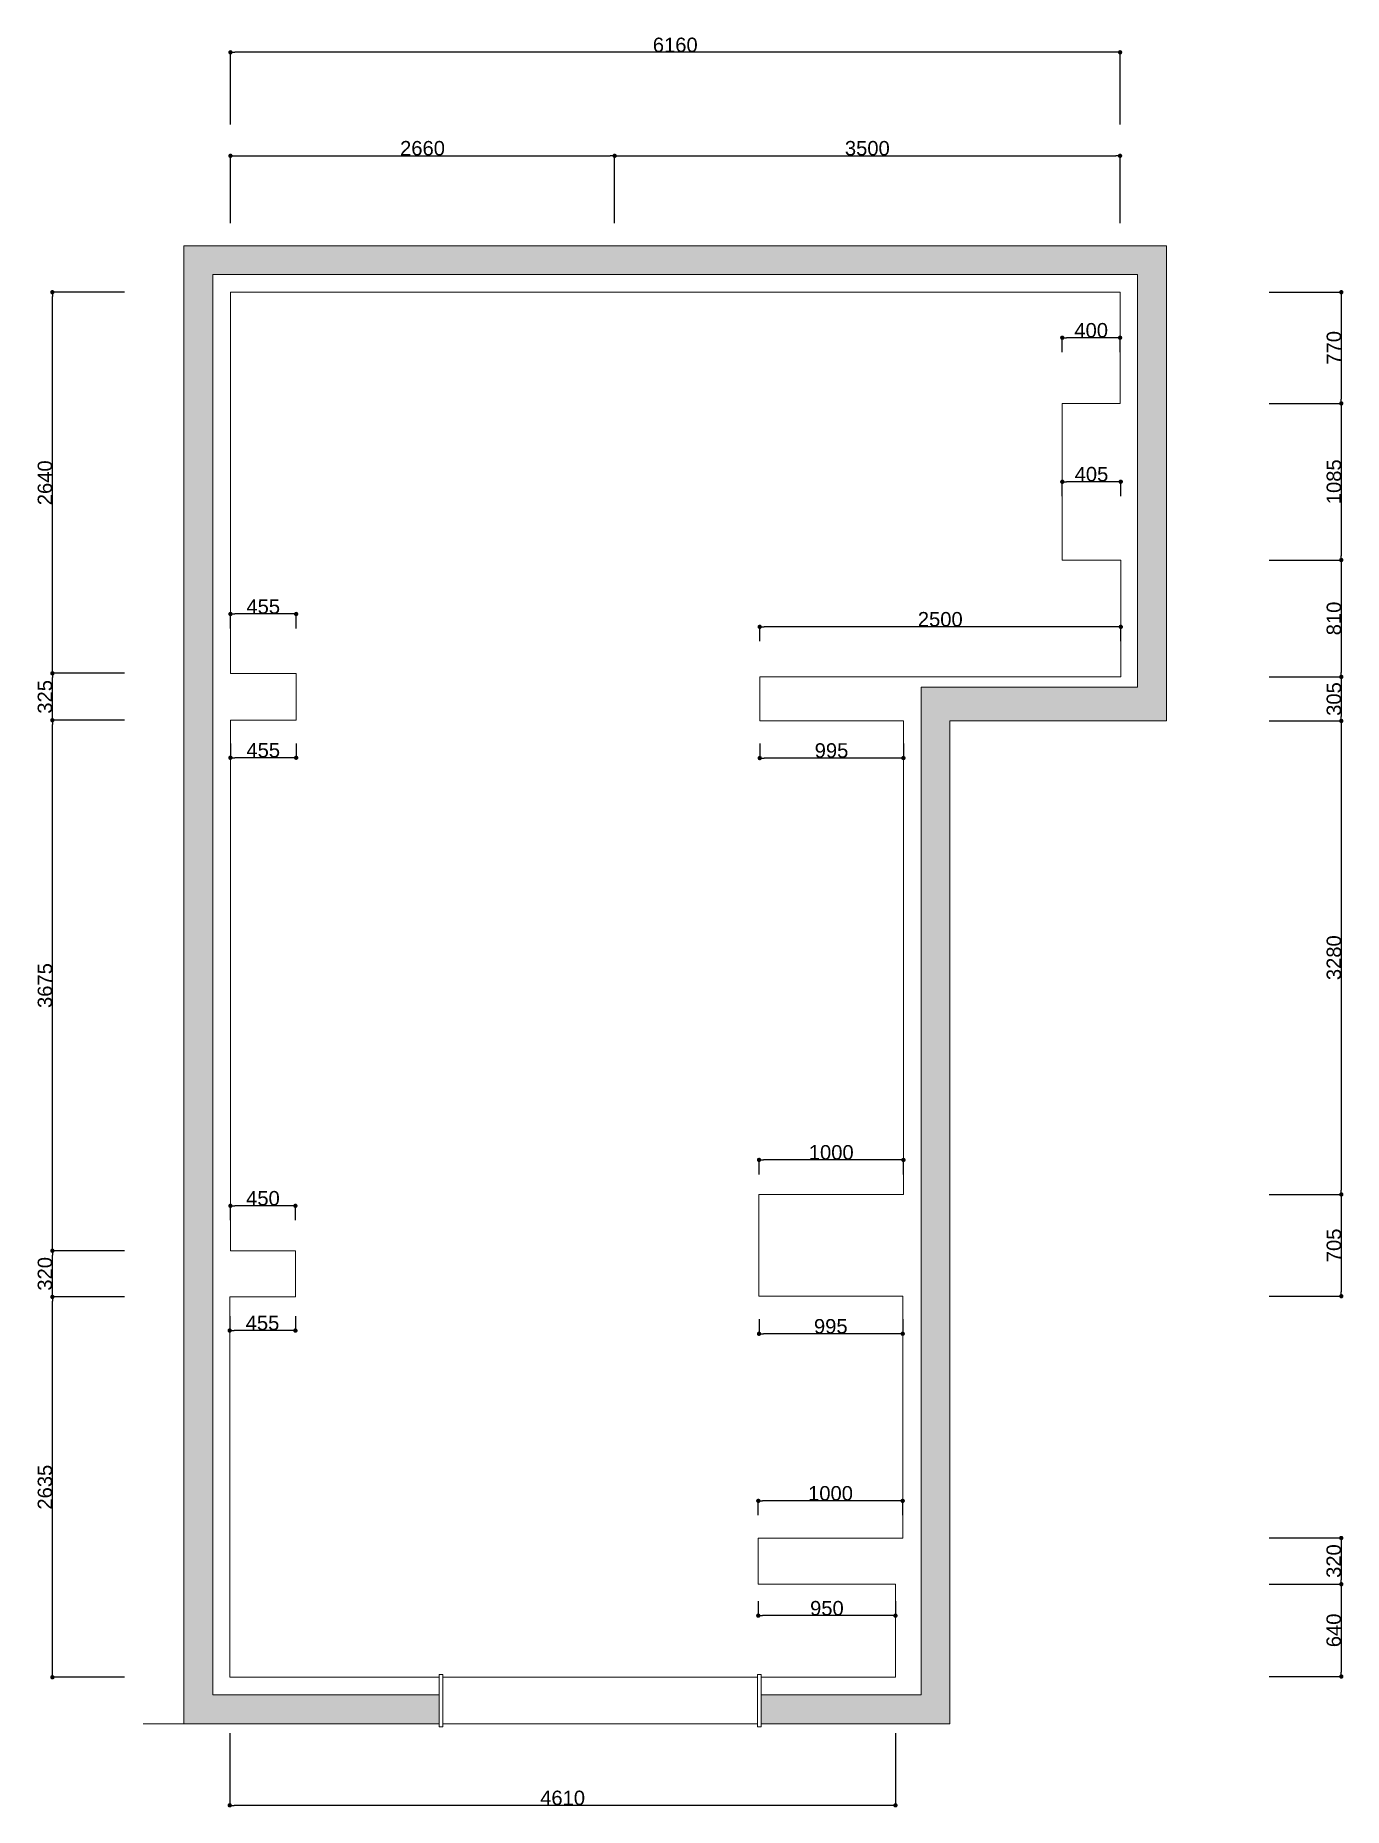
# Model space of a CAD drawing. Header units: millimetres. Extents: x 0 to 1313252738, y -131 to 560100888.
# Drawn here: x 1313210036 to 1313219093, y 560000007 to 560012283 of the extents above; entities that cross this region are included whole.
import ezdxf

# ---------------------------------------------------------------- set-up
doc = ezdxf.new("R2010")
doc.units = ezdxf.units.MM
doc.layers.get('0').update_dxf_attribs({"lineweight": 0})
doc.layers.add('0001外周ライン', color=7, linetype='Continuous', lineweight=9)
doc.layers.add('TOS_M1', color=7, linetype='Continuous', lineweight=9)
doc.styles.add('onnjuku', font='arial.ttf')
doc.dimstyles.new('onnjuku', dxfattribs={"dimtxt": 100, "dimasz": 30, "dimexe": 1.25, "dimexo": 0.625, "dimtad": 1, "dimdec": 0, "dimtxsty": 'onnjuku', "dimblk": 'DOT', "dimcen": 2.5, "dimadec": 0, "dimazin": 0, "dimtfac": 1, "dimtdec": 0, "dimtmove": 0, "dimatfit": 3, "dimfxl": 500, "dimfxlon": 1, "dimarcsym": 0})

msp = doc.modelspace()

# ---------------------------------------------------------------- blocks, each defined once
blk = doc.blocks.new('_Dot')
at = {"color": 0, "linetype": 'ByBlock', "lineweight": -2}
blk.add_line((-0.5, 0), (-1, 0), dxfattribs=at)
at = {"color": 0, "linetype": 'ByBlock', "const_width": 0.5}
blk.add_lwpolyline([(-0.25, 0, 1), (0.25, 0, 1)], format="xyb", close=True, dxfattribs=at)
blk = doc.blocks.new('*D814')
at = {"layer": 'Defpoints', "color": 0, "transparency": 16777216}
for p in [(1313217546, 560010504), (1313217546, 560009734), (1313219078, 560009734)]:
    blk.add_point(p, dxfattribs=at)
at = {"layer": 'TOS_M1', "color": 0, "lineweight": -2, "transparency": 16777216}
for p, q in [((1313218578, 560010504), (1313219080, 560010504)), ((1313219078, 560010474), (1313219078, 560009764)), ((1313218578, 560009734), (1313219080, 560009734))]:
    blk.add_line(p, q, dxfattribs=at)
at = {"layer": 'TOS_M1', "color": 0, "lineweight": -2, "transparency": 16777216, "xscale": 30, "yscale": 30, "zscale": 30}
for p, rotation in [((1313219078, 560010504), 90), ((1313219078, 560009734), 270)]:
    blk.add_blockref('_Dot', p, dxfattribs=dict(at, rotation=rotation))
at = {"layer": 'TOS_M1', "color": 0, "transparency": 16777216, "insert": (1313219027, 560010119), "char_height": 100, "attachment_point": 5, "rotation": 90, "style": 'onnjuku'}
blk.add_mtext('770', dxfattribs=at)
blk = doc.blocks.new('*D815')
at = {"layer": 'Defpoints', "color": 0, "transparency": 16777216}
for p in [(1313217546, 560009734), (1313217551, 560008649), (1313219078, 560008649)]:
    blk.add_point(p, dxfattribs=at)
at = {"layer": 'TOS_M1', "color": 0, "lineweight": -2, "transparency": 16777216}
for p, q in [((1313218578, 560009734), (1313219080, 560009734)), ((1313219078, 560009704), (1313219078, 560008679)), ((1313218578, 560008649), (1313219080, 560008649))]:
    blk.add_line(p, q, dxfattribs=at)
at = {"layer": 'TOS_M1', "color": 0, "lineweight": -2, "transparency": 16777216, "xscale": 30, "yscale": 30, "zscale": 30}
for p, rotation in [((1313219078, 560009734), 90), ((1313219078, 560008649), 270)]:
    blk.add_blockref('_Dot', p, dxfattribs=dict(at, rotation=rotation))
at = {"layer": 'TOS_M1', "color": 0, "transparency": 16777216, "insert": (1313219027, 560009191), "char_height": 100, "attachment_point": 5, "rotation": 90, "style": 'onnjuku'}
blk.add_mtext('1085', dxfattribs=at)
blk = doc.blocks.new('*D816')
at = {"layer": 'Defpoints', "color": 0, "transparency": 16777216}
for p in [(1313217551, 560008649), (1313217551, 560007839), (1313219078, 560007839)]:
    blk.add_point(p, dxfattribs=at)
at = {"layer": 'TOS_M1', "color": 0, "lineweight": -2, "transparency": 16777216}
for p, q in [((1313218578, 560008649), (1313219080, 560008649)), ((1313219078, 560008619), (1313219078, 560007869)), ((1313218578, 560007839), (1313219080, 560007839))]:
    blk.add_line(p, q, dxfattribs=at)
at = {"layer": 'TOS_M1', "color": 0, "lineweight": -2, "transparency": 16777216, "xscale": 30, "yscale": 30, "zscale": 30}
for p, rotation in [((1313219078, 560008649), 90), ((1313219078, 560007839), 270)]:
    blk.add_blockref('_Dot', p, dxfattribs=dict(at, rotation=rotation))
at = {"layer": 'TOS_M1', "color": 0, "transparency": 16777216, "insert": (1313219027, 560008244), "char_height": 100, "attachment_point": 5, "rotation": 90, "style": 'onnjuku'}
blk.add_mtext('810', dxfattribs=at)
blk = doc.blocks.new('*D817')
at = {"layer": 'Defpoints', "color": 0, "transparency": 16777216}
for p in [(1313217551, 560007839), (1313215051, 560007534), (1313219078, 560007534)]:
    blk.add_point(p, dxfattribs=at)
at = {"layer": 'TOS_M1', "color": 0, "lineweight": -2, "transparency": 16777216}
for p, q in [((1313218578, 560007839), (1313219080, 560007839)), ((1313219078, 560007809), (1313219078, 560007564)), ((1313218578, 560007534), (1313219080, 560007534))]:
    blk.add_line(p, q, dxfattribs=at)
at = {"layer": 'TOS_M1', "color": 0, "lineweight": -2, "transparency": 16777216, "xscale": 30, "yscale": 30, "zscale": 30}
for p, rotation in [((1313219078, 560007839), 90), ((1313219078, 560007534), 270)]:
    blk.add_blockref('_Dot', p, dxfattribs=dict(at, rotation=rotation))
at = {"layer": 'TOS_M1', "color": 0, "transparency": 16777216, "insert": (1313219027, 560007686), "char_height": 100, "attachment_point": 5, "rotation": 90, "style": 'onnjuku'}
blk.add_mtext('305', dxfattribs=at)
blk = doc.blocks.new('*D835')
at = {"layer": 'Defpoints', "color": 0, "transparency": 16777216}
for p in [(1313215051, 560007534), (1313216046, 560004254), (1313219078, 560004254)]:
    blk.add_point(p, dxfattribs=at)
at = {"layer": 'TOS_M1', "color": 0, "lineweight": -2, "transparency": 16777216}
for p, q in [((1313218578, 560007534), (1313219080, 560007534)), ((1313219078, 560007504), (1313219078, 560004284)), ((1313218578, 560004254), (1313219080, 560004254))]:
    blk.add_line(p, q, dxfattribs=at)
at = {"layer": 'TOS_M1', "color": 0, "lineweight": -2, "transparency": 16777216, "xscale": 30, "yscale": 30, "zscale": 30}
for p, rotation in [((1313219078, 560007534), 90), ((1313219078, 560004254), 270)]:
    blk.add_blockref('_Dot', p, dxfattribs=dict(at, rotation=rotation))
at = {"layer": 'TOS_M1', "color": 0, "transparency": 16777216, "insert": (1313219027, 560005894), "char_height": 100, "attachment_point": 5, "rotation": 90, "style": 'onnjuku'}
blk.add_mtext('3280', dxfattribs=at)
blk = doc.blocks.new('*D836')
at = {"layer": 'Defpoints', "color": 0, "transparency": 16777216}
for p in [(1313216046, 560004254), (1313215046, 560003549), (1313219078, 560003549)]:
    blk.add_point(p, dxfattribs=at)
at = {"layer": 'TOS_M1', "color": 0, "lineweight": -2, "transparency": 16777216}
for p, q in [((1313218578, 560004254), (1313219080, 560004254)), ((1313219078, 560004224), (1313219078, 560003579)), ((1313218578, 560003549), (1313219080, 560003549))]:
    blk.add_line(p, q, dxfattribs=at)
at = {"layer": 'TOS_M1', "color": 0, "lineweight": -2, "transparency": 16777216, "xscale": 30, "yscale": 30, "zscale": 30}
for p, rotation in [((1313219078, 560004254), 90), ((1313219078, 560003549), 270)]:
    blk.add_blockref('_Dot', p, dxfattribs=dict(at, rotation=rotation))
at = {"layer": 'TOS_M1', "color": 0, "transparency": 16777216, "insert": (1313219027, 560003901), "char_height": 100, "attachment_point": 5, "rotation": 90, "style": 'onnjuku'}
blk.add_mtext('705', dxfattribs=at)
blk = doc.blocks.new('*D818')
at = {"layer": 'Defpoints', "color": 0, "transparency": 16777216}
for p in [(1313210153, 560003544), (1313211381, 560003544), (1313211381, 560000909)]:
    blk.add_point(p, dxfattribs=at)
at = {"layer": 'TOS_M1', "color": 0, "lineweight": -2, "transparency": 16777216}
for p, q in [((1313210653, 560003544), (1313210152, 560003544)), ((1313210153, 560000939), (1313210153, 560003514)), ((1313210653, 560000909), (1313210152, 560000909))]:
    blk.add_line(p, q, dxfattribs=at)
at = {"layer": 'TOS_M1', "color": 0, "lineweight": -2, "transparency": 16777216, "xscale": 30, "yscale": 30, "zscale": 30}
for p, rotation in [((1313210153, 560003544), 90), ((1313210153, 560000909), 270)]:
    blk.add_blockref('_Dot', p, dxfattribs=dict(at, rotation=rotation))
at = {"layer": 'TOS_M1', "color": 0, "transparency": 16777216, "insert": (1313210102, 560002226), "char_height": 100, "attachment_point": 5, "rotation": 90, "style": 'onnjuku'}
blk.add_mtext('2635', dxfattribs=at)
blk = doc.blocks.new('*D819')
at = {"layer": 'Defpoints', "color": 0, "transparency": 16777216}
for p in [(1313210153, 560003864), (1313211386, 560003864), (1313211381, 560003544)]:
    blk.add_point(p, dxfattribs=at)
at = {"layer": 'TOS_M1', "color": 0, "lineweight": -2, "transparency": 16777216}
for p, q in [((1313210653, 560003864), (1313210152, 560003864)), ((1313210153, 560003574), (1313210153, 560003834)), ((1313210653, 560003544), (1313210152, 560003544))]:
    blk.add_line(p, q, dxfattribs=at)
at = {"layer": 'TOS_M1', "color": 0, "lineweight": -2, "transparency": 16777216, "xscale": 30, "yscale": 30, "zscale": 30}
for p, rotation in [((1313210153, 560003864), 90), ((1313210153, 560003544), 270)]:
    blk.add_blockref('_Dot', p, dxfattribs=dict(at, rotation=rotation))
at = {"layer": 'TOS_M1', "color": 0, "transparency": 16777216, "insert": (1313210102, 560003704), "char_height": 100, "attachment_point": 5, "rotation": 90, "style": 'onnjuku'}
blk.add_mtext('320', dxfattribs=at)
blk = doc.blocks.new('*D820')
at = {"layer": 'Defpoints', "color": 0, "transparency": 16777216}
for p in [(1313210153, 560007539), (1313211386, 560007539), (1313211386, 560003864)]:
    blk.add_point(p, dxfattribs=at)
at = {"layer": 'TOS_M1', "color": 0, "lineweight": -2, "transparency": 16777216}
for p, q in [((1313210653, 560007539), (1313210152, 560007539)), ((1313210153, 560003894), (1313210153, 560007509)), ((1313210653, 560003864), (1313210152, 560003864))]:
    blk.add_line(p, q, dxfattribs=at)
at = {"layer": 'TOS_M1', "color": 0, "lineweight": -2, "transparency": 16777216, "xscale": 30, "yscale": 30, "zscale": 30}
for p, rotation in [((1313210153, 560007539), 90), ((1313210153, 560003864), 270)]:
    blk.add_blockref('_Dot', p, dxfattribs=dict(at, rotation=rotation))
at = {"layer": 'TOS_M1', "color": 0, "transparency": 16777216, "insert": (1313210102, 560005701), "char_height": 100, "attachment_point": 5, "rotation": 90, "style": 'onnjuku'}
blk.add_mtext('3675', dxfattribs=at)
blk = doc.blocks.new('*D821')
at = {"layer": 'Defpoints', "color": 0, "transparency": 16777216}
for p in [(1313210153, 560007864), (1313211386, 560007864), (1313211386, 560007539)]:
    blk.add_point(p, dxfattribs=at)
at = {"layer": 'TOS_M1', "color": 0, "lineweight": -2, "transparency": 16777216}
for p, q in [((1313210653, 560007864), (1313210152, 560007864)), ((1313210153, 560007569), (1313210153, 560007834)), ((1313210653, 560007539), (1313210152, 560007539))]:
    blk.add_line(p, q, dxfattribs=at)
at = {"layer": 'TOS_M1', "color": 0, "lineweight": -2, "transparency": 16777216, "xscale": 30, "yscale": 30, "zscale": 30}
for p, rotation in [((1313210153, 560007864), 90), ((1313210153, 560007539), 270)]:
    blk.add_blockref('_Dot', p, dxfattribs=dict(at, rotation=rotation))
at = {"layer": 'TOS_M1', "color": 0, "transparency": 16777216, "insert": (1313210102, 560007701), "char_height": 100, "attachment_point": 5, "rotation": 90, "style": 'onnjuku'}
blk.add_mtext('325', dxfattribs=at)
blk = doc.blocks.new('*D822')
at = {"layer": 'Defpoints', "color": 0, "transparency": 16777216}
for p in [(1313210153, 560010504), (1313211386, 560010504), (1313211386, 560007864)]:
    blk.add_point(p, dxfattribs=at)
at = {"layer": 'TOS_M1', "color": 0, "lineweight": -2, "transparency": 16777216}
for p, q in [((1313210653, 560010504), (1313210152, 560010504)), ((1313210153, 560007894), (1313210153, 560010474)), ((1313210653, 560007864), (1313210152, 560007864))]:
    blk.add_line(p, q, dxfattribs=at)
at = {"layer": 'TOS_M1', "color": 0, "lineweight": -2, "transparency": 16777216, "xscale": 30, "yscale": 30, "zscale": 30}
for p, rotation in [((1313210153, 560010504), 90), ((1313210153, 560007864), 270)]:
    blk.add_blockref('_Dot', p, dxfattribs=dict(at, rotation=rotation))
at = {"layer": 'TOS_M1', "color": 0, "transparency": 16777216, "insert": (1313210102, 560009184), "char_height": 100, "attachment_point": 5, "rotation": 90, "style": 'onnjuku'}
blk.add_mtext('2640', dxfattribs=at)
blk = doc.blocks.new('*D827')
at = {"layer": 'Defpoints', "color": 0, "transparency": 16777216}
for p in [(1313216041, 560001874), (1313215991, 560001554), (1313219078, 560001554)]:
    blk.add_point(p, dxfattribs=at)
at = {"layer": 'TOS_M1', "color": 0, "lineweight": -2, "transparency": 16777216}
for p, q in [((1313218578, 560001874), (1313219079, 560001874)), ((1313219078, 560001844), (1313219078, 560001584)), ((1313218578, 560001554), (1313219079, 560001554))]:
    blk.add_line(p, q, dxfattribs=at)
at = {"layer": 'TOS_M1', "color": 0, "lineweight": -2, "transparency": 16777216, "xscale": 30, "yscale": 30, "zscale": 30}
for p, rotation in [((1313219078, 560001874), 90), ((1313219078, 560001554), 270)]:
    blk.add_blockref('_Dot', p, dxfattribs=dict(at, rotation=rotation))
at = {"layer": 'TOS_M1', "color": 0, "transparency": 16777216, "insert": (1313219026, 560001714), "char_height": 100, "attachment_point": 5, "rotation": 90, "style": 'onnjuku'}
blk.add_mtext('320', dxfattribs=at)
blk = doc.blocks.new('*D823')
at = {"layer": 'Defpoints', "color": 0, "transparency": 16777216}
for p in [(1313215991, 560001554), (1313215991, 560000914), (1313219078, 560000914)]:
    blk.add_point(p, dxfattribs=at)
at = {"layer": 'TOS_M1', "color": 0, "lineweight": -2, "transparency": 16777216}
for p, q in [((1313218578, 560001554), (1313219079, 560001554)), ((1313219078, 560001524), (1313219078, 560000944)), ((1313218578, 560000914), (1313219079, 560000914))]:
    blk.add_line(p, q, dxfattribs=at)
at = {"layer": 'TOS_M1', "color": 0, "lineweight": -2, "transparency": 16777216, "xscale": 30, "yscale": 30, "zscale": 30}
for p, rotation in [((1313219078, 560001554), 90), ((1313219078, 560000914), 270)]:
    blk.add_blockref('_Dot', p, dxfattribs=dict(at, rotation=rotation))
at = {"layer": 'TOS_M1', "color": 0, "transparency": 16777216, "insert": (1313219026, 560001234), "char_height": 100, "attachment_point": 5, "rotation": 90, "style": 'onnjuku'}
blk.add_mtext('640', dxfattribs=at)
blk = doc.blocks.new('*D824')
at = {"layer": 'Defpoints', "color": 0, "transparency": 16777216}
for p in [(1313215041, 560001554), (1313215991, 560001554), (1313215041, 560001336)]:
    blk.add_point(p, dxfattribs=at)
at = {"layer": 'TOS_M1', "color": 0, "lineweight": -2, "transparency": 16777216}
for p, q in [((1313215041, 560001436), (1313215041, 560001334)), ((1313215991, 560001436), (1313215991, 560001334)), ((1313215961, 560001336), (1313215071, 560001336))]:
    blk.add_line(p, q, dxfattribs=at)
at = {"layer": 'TOS_M1', "color": 0, "lineweight": -2, "transparency": 16777216, "xscale": 30, "yscale": 30, "zscale": 30, "rotation": 180}
blk.add_blockref('_Dot', (1313215041, 560001336), dxfattribs=at)
at = {"layer": 'TOS_M1', "color": 0, "lineweight": -2, "transparency": 16777216, "xscale": 30, "yscale": 30, "zscale": 30}
blk.add_blockref('_Dot', (1313215991, 560001336), dxfattribs=at)
at = {"layer": 'TOS_M1', "color": 0, "transparency": 16777216, "insert": (1313215516, 560001387), "char_height": 100, "attachment_point": 5, "style": 'onnjuku'}
blk.add_mtext('950', dxfattribs=at)
blk = doc.blocks.new('*D825')
at = {"layer": 'Defpoints', "color": 0, "transparency": 16777216}
for p in [(1313215041, 560002131), (1313215041, 560001874), (1313216041, 560001874)]:
    blk.add_point(p, dxfattribs=at)
at = {"layer": 'TOS_M1', "color": 0, "lineweight": -2, "transparency": 16777216}
for p, q in [((1313215041, 560002031), (1313215041, 560002133)), ((1313216041, 560002031), (1313216041, 560002133)), ((1313216011, 560002131), (1313215071, 560002131))]:
    blk.add_line(p, q, dxfattribs=at)
at = {"layer": 'TOS_M1', "color": 0, "lineweight": -2, "transparency": 16777216, "xscale": 30, "yscale": 30, "zscale": 30, "rotation": 180}
blk.add_blockref('_Dot', (1313215041, 560002131), dxfattribs=at)
at = {"layer": 'TOS_M1', "color": 0, "lineweight": -2, "transparency": 16777216, "xscale": 30, "yscale": 30, "zscale": 30}
blk.add_blockref('_Dot', (1313216041, 560002131), dxfattribs=at)
at = {"layer": 'TOS_M1', "color": 0, "transparency": 16777216, "insert": (1313215541, 560002183), "char_height": 100, "attachment_point": 5, "style": 'onnjuku'}
blk.add_mtext('1000', dxfattribs=at)
blk = doc.blocks.new('*D826')
at = {"layer": 'Defpoints', "color": 0, "transparency": 16777216}
for p in [(1313215046, 560003549), (1313216041, 560003549), (1313215046, 560003289)]:
    blk.add_point(p, dxfattribs=at)
at = {"layer": 'TOS_M1', "color": 0, "lineweight": -2, "transparency": 16777216}
for p, q in [((1313215046, 560003389), (1313215046, 560003288)), ((1313216041, 560003389), (1313216041, 560003288)), ((1313216011, 560003289), (1313215076, 560003289))]:
    blk.add_line(p, q, dxfattribs=at)
at = {"layer": 'TOS_M1', "color": 0, "lineweight": -2, "transparency": 16777216, "xscale": 30, "yscale": 30, "zscale": 30, "rotation": 180}
blk.add_blockref('_Dot', (1313215046, 560003289), dxfattribs=at)
at = {"layer": 'TOS_M1', "color": 0, "lineweight": -2, "transparency": 16777216, "xscale": 30, "yscale": 30, "zscale": 30}
blk.add_blockref('_Dot', (1313216041, 560003289), dxfattribs=at)
at = {"layer": 'TOS_M1', "color": 0, "transparency": 16777216, "insert": (1313215543, 560003340), "char_height": 100, "attachment_point": 5, "style": 'onnjuku'}
blk.add_mtext('995', dxfattribs=at)
blk = doc.blocks.new('*D811')
at = {"layer": 'Defpoints', "color": 0, "transparency": 16777216}
for p in [(1313215046, 560004493), (1313215046, 560004254), (1313216046, 560004254)]:
    blk.add_point(p, dxfattribs=at)
at = {"layer": 'TOS_M1', "color": 0, "lineweight": -2, "transparency": 16777216}
for p, q in [((1313215046, 560004393), (1313215046, 560004495)), ((1313216016, 560004493), (1313215076, 560004493)), ((1313216046, 560004393), (1313216046, 560004495))]:
    blk.add_line(p, q, dxfattribs=at)
at = {"layer": 'TOS_M1', "color": 0, "lineweight": -2, "transparency": 16777216, "xscale": 30, "yscale": 30, "zscale": 30, "rotation": 180}
blk.add_blockref('_Dot', (1313215046, 560004493), dxfattribs=at)
at = {"layer": 'TOS_M1', "color": 0, "lineweight": -2, "transparency": 16777216, "xscale": 30, "yscale": 30, "zscale": 30}
blk.add_blockref('_Dot', (1313216046, 560004493), dxfattribs=at)
at = {"layer": 'TOS_M1', "color": 0, "transparency": 16777216, "insert": (1313215546, 560004545), "char_height": 100, "attachment_point": 5, "style": 'onnjuku'}
blk.add_mtext('1000', dxfattribs=at)
blk = doc.blocks.new('*D828')
at = {"layer": 'Defpoints', "color": 0, "transparency": 16777216}
for p in [(1313215051, 560007534), (1313216046, 560007534), (1313215051, 560007277)]:
    blk.add_point(p, dxfattribs=at)
at = {"layer": 'TOS_M1', "color": 0, "lineweight": -2, "transparency": 16777216}
for p, q in [((1313215051, 560007377), (1313215051, 560007276)), ((1313216046, 560007377), (1313216046, 560007276)), ((1313216016, 560007277), (1313215081, 560007277))]:
    blk.add_line(p, q, dxfattribs=at)
at = {"layer": 'TOS_M1', "color": 0, "lineweight": -2, "transparency": 16777216, "xscale": 30, "yscale": 30, "zscale": 30, "rotation": 180}
blk.add_blockref('_Dot', (1313215051, 560007277), dxfattribs=at)
at = {"layer": 'TOS_M1', "color": 0, "lineweight": -2, "transparency": 16777216, "xscale": 30, "yscale": 30, "zscale": 30}
blk.add_blockref('_Dot', (1313216046, 560007277), dxfattribs=at)
at = {"layer": 'TOS_M1', "color": 0, "transparency": 16777216, "insert": (1313215548, 560007329), "char_height": 100, "attachment_point": 5, "style": 'onnjuku'}
blk.add_mtext('995', dxfattribs=at)
blk = doc.blocks.new('*D829')
at = {"layer": 'Defpoints', "color": 0, "transparency": 16777216}
for p in [(1313215051, 560008186), (1313215051, 560007839), (1313217551, 560007839)]:
    blk.add_point(p, dxfattribs=at)
at = {"layer": 'TOS_M1', "color": 0, "lineweight": -2, "transparency": 16777216}
for p, q in [((1313215051, 560008086), (1313215051, 560008187)), ((1313217521, 560008186), (1313215081, 560008186)), ((1313217551, 560008086), (1313217551, 560008187))]:
    blk.add_line(p, q, dxfattribs=at)
at = {"layer": 'TOS_M1', "color": 0, "lineweight": -2, "transparency": 16777216, "xscale": 30, "yscale": 30, "zscale": 30, "rotation": 180}
blk.add_blockref('_Dot', (1313215051, 560008186), dxfattribs=at)
at = {"layer": 'TOS_M1', "color": 0, "lineweight": -2, "transparency": 16777216, "xscale": 30, "yscale": 30, "zscale": 30}
blk.add_blockref('_Dot', (1313217551, 560008186), dxfattribs=at)
at = {"layer": 'TOS_M1', "color": 0, "transparency": 16777216, "insert": (1313216301, 560008238), "char_height": 100, "attachment_point": 5, "style": 'onnjuku'}
blk.add_mtext('2500', dxfattribs=at)
blk = doc.blocks.new('*D830')
at = {"layer": 'Defpoints', "color": 0, "transparency": 16777216}
for p in [(1313217146, 560009191), (1313217146, 560008649), (1313217551, 560008649)]:
    blk.add_point(p, dxfattribs=at)
at = {"layer": 'TOS_M1', "color": 0, "lineweight": -2, "transparency": 16777216}
for p, q in [((1313217146, 560009091), (1313217146, 560009193)), ((1313217521, 560009191), (1313217176, 560009191)), ((1313217551, 560009091), (1313217551, 560009193))]:
    blk.add_line(p, q, dxfattribs=at)
at = {"layer": 'TOS_M1', "color": 0, "lineweight": -2, "transparency": 16777216, "xscale": 30, "yscale": 30, "zscale": 30, "rotation": 180}
blk.add_blockref('_Dot', (1313217146, 560009191), dxfattribs=at)
at = {"layer": 'TOS_M1', "color": 0, "lineweight": -2, "transparency": 16777216, "xscale": 30, "yscale": 30, "zscale": 30}
blk.add_blockref('_Dot', (1313217551, 560009191), dxfattribs=at)
at = {"layer": 'TOS_M1', "color": 0, "transparency": 16777216, "insert": (1313217348, 560009243), "char_height": 100, "attachment_point": 5, "style": 'onnjuku'}
blk.add_mtext('405', dxfattribs=at)
blk = doc.blocks.new('*D831')
at = {"layer": 'Defpoints', "color": 0, "transparency": 16777216}
for p in [(1313217146, 560010189), (1313217146, 560009734), (1313217546, 560009734)]:
    blk.add_point(p, dxfattribs=at)
at = {"layer": 'TOS_M1', "color": 0, "lineweight": -2, "transparency": 16777216}
for p, q in [((1313217146, 560010089), (1313217146, 560010190)), ((1313217516, 560010189), (1313217176, 560010189)), ((1313217546, 560010089), (1313217546, 560010190))]:
    blk.add_line(p, q, dxfattribs=at)
at = {"layer": 'TOS_M1', "color": 0, "lineweight": -2, "transparency": 16777216, "xscale": 30, "yscale": 30, "zscale": 30, "rotation": 180}
blk.add_blockref('_Dot', (1313217146, 560010189), dxfattribs=at)
at = {"layer": 'TOS_M1', "color": 0, "lineweight": -2, "transparency": 16777216, "xscale": 30, "yscale": 30, "zscale": 30}
blk.add_blockref('_Dot', (1313217546, 560010189), dxfattribs=at)
at = {"layer": 'TOS_M1', "color": 0, "transparency": 16777216, "insert": (1313217346, 560010240), "char_height": 100, "attachment_point": 5, "style": 'onnjuku'}
blk.add_mtext('400', dxfattribs=at)
blk = doc.blocks.new('*D832')
at = {"layer": 'Defpoints', "color": 0, "transparency": 16777216}
for p in [(1313211386, 560008275), (1313211386, 560007864), (1313211841, 560007864)]:
    blk.add_point(p, dxfattribs=at)
at = {"layer": 'TOS_M1', "color": 0, "lineweight": -2, "transparency": 16777216}
for p, q in [((1313211386, 560008175), (1313211386, 560008276)), ((1313211811, 560008275), (1313211416, 560008275)), ((1313211841, 560008175), (1313211841, 560008276))]:
    blk.add_line(p, q, dxfattribs=at)
at = {"layer": 'TOS_M1', "color": 0, "lineweight": -2, "transparency": 16777216, "xscale": 30, "yscale": 30, "zscale": 30, "rotation": 180}
blk.add_blockref('_Dot', (1313211386, 560008275), dxfattribs=at)
at = {"layer": 'TOS_M1', "color": 0, "lineweight": -2, "transparency": 16777216, "xscale": 30, "yscale": 30, "zscale": 30}
blk.add_blockref('_Dot', (1313211841, 560008275), dxfattribs=at)
at = {"layer": 'TOS_M1', "color": 0, "transparency": 16777216, "insert": (1313211613, 560008326), "char_height": 100, "attachment_point": 5, "style": 'onnjuku'}
blk.add_mtext('455', dxfattribs=at)
blk = doc.blocks.new('*D833')
at = {"layer": 'Defpoints', "color": 0, "transparency": 16777216}
for p in [(1313211386, 560007539), (1313211841, 560007539), (1313211386, 560007279)]:
    blk.add_point(p, dxfattribs=at)
at = {"layer": 'TOS_M1', "color": 0, "lineweight": -2, "transparency": 16777216}
for p, q in [((1313211386, 560007379), (1313211386, 560007278)), ((1313211841, 560007379), (1313211841, 560007278)), ((1313211811, 560007279), (1313211416, 560007279))]:
    blk.add_line(p, q, dxfattribs=at)
at = {"layer": 'TOS_M1', "color": 0, "lineweight": -2, "transparency": 16777216, "xscale": 30, "yscale": 30, "zscale": 30, "rotation": 180}
blk.add_blockref('_Dot', (1313211386, 560007279), dxfattribs=at)
at = {"layer": 'TOS_M1', "color": 0, "lineweight": -2, "transparency": 16777216, "xscale": 30, "yscale": 30, "zscale": 30}
blk.add_blockref('_Dot', (1313211841, 560007279), dxfattribs=at)
at = {"layer": 'TOS_M1', "color": 0, "transparency": 16777216, "insert": (1313211613, 560007331), "char_height": 100, "attachment_point": 5, "style": 'onnjuku'}
blk.add_mtext('455', dxfattribs=at)
blk = doc.blocks.new('*D834')
at = {"layer": 'Defpoints', "color": 0, "transparency": 16777216}
for p in [(1313211381, 560003544), (1313211836, 560003544), (1313211381, 560003311)]:
    blk.add_point(p, dxfattribs=at)
at = {"layer": 'TOS_M1', "color": 0, "lineweight": -2, "transparency": 16777216}
for p, q in [((1313211381, 560003411), (1313211381, 560003310)), ((1313211836, 560003411), (1313211836, 560003310)), ((1313211806, 560003311), (1313211411, 560003311))]:
    blk.add_line(p, q, dxfattribs=at)
at = {"layer": 'TOS_M1', "color": 0, "lineweight": -2, "transparency": 16777216, "xscale": 30, "yscale": 30, "zscale": 30, "rotation": 180}
blk.add_blockref('_Dot', (1313211381, 560003311), dxfattribs=at)
at = {"layer": 'TOS_M1', "color": 0, "lineweight": -2, "transparency": 16777216, "xscale": 30, "yscale": 30, "zscale": 30}
blk.add_blockref('_Dot', (1313211836, 560003311), dxfattribs=at)
at = {"layer": 'TOS_M1', "color": 0, "transparency": 16777216, "insert": (1313211608, 560003363), "char_height": 100, "attachment_point": 5, "style": 'onnjuku'}
blk.add_mtext('455', dxfattribs=at)
blk = doc.blocks.new('*D812')
at = {"layer": 'Defpoints', "color": 0, "transparency": 16777216}
for p in [(1313211386, 560004175), (1313211386, 560003864), (1313211836, 560003864)]:
    blk.add_point(p, dxfattribs=at)
at = {"layer": 'TOS_M1', "color": 0, "lineweight": -2, "transparency": 16777216}
for p, q in [((1313211386, 560004075), (1313211386, 560004177)), ((1313211806, 560004175), (1313211416, 560004175)), ((1313211836, 560004075), (1313211836, 560004177))]:
    blk.add_line(p, q, dxfattribs=at)
at = {"layer": 'TOS_M1', "color": 0, "lineweight": -2, "transparency": 16777216, "xscale": 30, "yscale": 30, "zscale": 30, "rotation": 180}
blk.add_blockref('_Dot', (1313211386, 560004175), dxfattribs=at)
at = {"layer": 'TOS_M1', "color": 0, "lineweight": -2, "transparency": 16777216, "xscale": 30, "yscale": 30, "zscale": 30}
blk.add_blockref('_Dot', (1313211836, 560004175), dxfattribs=at)
at = {"layer": 'TOS_M1', "color": 0, "transparency": 16777216, "insert": (1313211611, 560004227), "char_height": 100, "attachment_point": 5, "style": 'onnjuku'}
blk.add_mtext('450', dxfattribs=at)
blk = doc.blocks.new('*D813')
at = {"layer": 'Defpoints', "color": 0, "transparency": 16777216}
for p in [(1313211381, 560000909), (1313215991, 560000909), (1313211381, 560000022)]:
    blk.add_point(p, dxfattribs=at)
at = {"layer": 'TOS_M1', "color": 0, "lineweight": -2, "transparency": 16777216}
for p, q in [((1313211381, 560000522), (1313211381, 560000020)), ((1313215991, 560000522), (1313215991, 560000020)), ((1313215961, 560000022), (1313211411, 560000022))]:
    blk.add_line(p, q, dxfattribs=at)
at = {"layer": 'TOS_M1', "color": 0, "lineweight": -2, "transparency": 16777216, "xscale": 30, "yscale": 30, "zscale": 30, "rotation": 180}
blk.add_blockref('_Dot', (1313211381, 560000022), dxfattribs=at)
at = {"layer": 'TOS_M1', "color": 0, "lineweight": -2, "transparency": 16777216, "xscale": 30, "yscale": 30, "zscale": 30}
blk.add_blockref('_Dot', (1313215991, 560000022), dxfattribs=at)
at = {"layer": 'TOS_M1', "color": 0, "transparency": 16777216, "insert": (1313213686, 560000073), "char_height": 100, "attachment_point": 5, "style": 'onnjuku'}
blk.add_mtext('4610', dxfattribs=at)
blk = doc.blocks.new('*D808')
at = {"layer": 'Defpoints', "color": 0, "transparency": 16777216}
for p in [(1313211386, 560012166), (1313211386, 560011164), (1313217546, 560011164)]:
    blk.add_point(p, dxfattribs=at)
at = {"layer": 'TOS_M1', "color": 0, "lineweight": -2, "transparency": 16777216}
for p, q in [((1313211386, 560011666), (1313211386, 560012167)), ((1313217516, 560012166), (1313211416, 560012166)), ((1313217546, 560011666), (1313217546, 560012167))]:
    blk.add_line(p, q, dxfattribs=at)
at = {"layer": 'TOS_M1', "color": 0, "lineweight": -2, "transparency": 16777216, "xscale": 30, "yscale": 30, "zscale": 30, "rotation": 180}
blk.add_blockref('_Dot', (1313211386, 560012166), dxfattribs=at)
at = {"layer": 'TOS_M1', "color": 0, "lineweight": -2, "transparency": 16777216, "xscale": 30, "yscale": 30, "zscale": 30}
blk.add_blockref('_Dot', (1313217546, 560012166), dxfattribs=at)
at = {"layer": 'TOS_M1', "color": 0, "transparency": 16777216, "insert": (1313214466, 560012217), "char_height": 100, "attachment_point": 5, "style": 'onnjuku'}
blk.add_mtext('6160', dxfattribs=at)
blk = doc.blocks.new('*D809')
at = {"layer": 'Defpoints', "color": 0, "transparency": 16777216}
for p in [(1313214046, 560011449), (1313211386, 560010983), (1313214046, 560010983)]:
    blk.add_point(p, dxfattribs=at)
at = {"layer": 'TOS_M1', "color": 0, "lineweight": -2, "transparency": 16777216}
for p, q in [((1313211386, 560010983), (1313211386, 560011450)), ((1313211416, 560011449), (1313214016, 560011449)), ((1313214046, 560010983), (1313214046, 560011450))]:
    blk.add_line(p, q, dxfattribs=at)
at = {"layer": 'TOS_M1', "color": 0, "lineweight": -2, "transparency": 16777216, "xscale": 30, "yscale": 30, "zscale": 30, "rotation": 180}
blk.add_blockref('_Dot', (1313211386, 560011449), dxfattribs=at)
at = {"layer": 'TOS_M1', "color": 0, "lineweight": -2, "transparency": 16777216, "xscale": 30, "yscale": 30, "zscale": 30}
blk.add_blockref('_Dot', (1313214046, 560011449), dxfattribs=at)
at = {"layer": 'TOS_M1', "color": 0, "transparency": 16777216, "insert": (1313212716, 560011501), "char_height": 100, "attachment_point": 5, "style": 'onnjuku'}
blk.add_mtext('2660', dxfattribs=at)
blk = doc.blocks.new('*D810')
at = {"layer": 'Defpoints', "color": 0, "transparency": 16777216}
for p in [(1313217546, 560011449), (1313214046, 560010983), (1313217546, 560010983)]:
    blk.add_point(p, dxfattribs=at)
at = {"layer": 'TOS_M1', "color": 0, "lineweight": -2, "transparency": 16777216}
for p, q in [((1313214046, 560010983), (1313214046, 560011450)), ((1313214076, 560011449), (1313217516, 560011449)), ((1313217546, 560010983), (1313217546, 560011450))]:
    blk.add_line(p, q, dxfattribs=at)
at = {"layer": 'TOS_M1', "color": 0, "lineweight": -2, "transparency": 16777216, "xscale": 30, "yscale": 30, "zscale": 30, "rotation": 180}
blk.add_blockref('_Dot', (1313214046, 560011449), dxfattribs=at)
at = {"layer": 'TOS_M1', "color": 0, "lineweight": -2, "transparency": 16777216, "xscale": 30, "yscale": 30, "zscale": 30}
blk.add_blockref('_Dot', (1313217546, 560011449), dxfattribs=at)
at = {"layer": 'TOS_M1', "color": 0, "transparency": 16777216, "insert": (1313215796, 560011501), "char_height": 100, "attachment_point": 5, "style": 'onnjuku'}
blk.add_mtext('3500', dxfattribs=at)

# ---------------------------------------------------------------- dimensions: what is measured, and where the dimension line sits
at = {"layer": 'TOS_M1'}
for base, p1, p2, angle, picture, middle in [((1313211385.744, 560012165.61), (1313217545.744, 560011164.269), (1313211385.744, 560011164.269), 180, '*D808', (1313214465.744, 560012217.293)), ((1313214045.744, 560011449.077), (1313211385.744, 560010982.673), (1313214045.744, 560010982.673), 180, '*D809', (1313212715.744, 560011500.759)), ((1313219078.431, 560009733.907), (1313217545.744, 560010503.907), (1313217545.744, 560009733.907), 270, '*D814', (1313219026.749, 560010118.907)), ((1313210153.236, 560003543.907), (1313211380.744, 560000908.907), (1313211380.744, 560003543.907), 270, '*D818', (1313210101.52, 560002226.407)), ((1313219078.086, 560001553.907), (1313216040.744, 560001873.907), (1313215990.744, 560001553.907), 270, '*D827', (1313219026.37, 560001713.907)), ((1313211380.744, 560000021.594), (1313215990.744, 560000908.907), (1313211380.744, 560000908.907), 180, '*D813', (1313213685.744, 560000073.276))]:
    dim = msp.add_linear_dim(base=base, p1=p1, p2=p2, angle=angle, dimstyle='onnjuku', dxfattribs=at)
    dim.commit()
    dim.dimension.update_dxf_attribs({"geometry": picture, "text_midpoint": middle})
for base, p1, p2, angle, override, picture, middle in [((1313217545.744, 560011449.077), (1313214045.744, 560010982.673), (1313217545.744, 560010982.673), 180, {"dimtmove": 1}, '*D810', (1313215795.744, 560011500.793)), ((1313210153.236, 560010503.907), (1313211385.744, 560007863.907), (1313211385.744, 560010503.907), 270, {"dimtmove": 1}, '*D822', (1313210101.554, 560009183.907)), ((1313217145.744, 560010188.596), (1313217545.744, 560009733.907), (1313217145.744, 560009733.907), 180, {"dimfxl": 100}, '*D831', (1313217345.744, 560010240.279)), ((1313219078.431, 560008648.907), (1313217545.744, 560009733.907), (1313217550.744, 560008648.907), 270, {"dimtmove": 1}, '*D815', (1313219026.749, 560009191.407)), ((1313217145.744, 560009191.407), (1313217550.744, 560008648.907), (1313217145.744, 560008648.907), 180, {"dimfxl": 100}, '*D830', (1313217348.244, 560009243.089)), ((1313219078.431, 560007838.907), (1313217550.744, 560008648.907), (1313217550.744, 560007838.907), 270, {"dimtmove": 1}, '*D816', (1313219026.749, 560008243.907)), ((1313211385.744, 560008274.684), (1313211840.744, 560007863.907), (1313211385.744, 560007863.907), 180, {"dimfxl": 100}, '*D832', (1313211613.244, 560008326.161)), ((1313215050.744, 560008186.201), (1313217550.744, 560007838.907), (1313215050.744, 560007838.907), 180, {"dimfxl": 100}, '*D829', (1313216300.744, 560008237.884)), ((1313210153.236, 560007863.907), (1313211385.744, 560007538.907), (1313211385.744, 560007863.907), 270, {"dimtmove": 1}, '*D821', (1313210101.52, 560007701.407)), ((1313219078.431, 560007533.907), (1313217550.744, 560007838.907), (1313215050.744, 560007533.907), 270, {"dimtmove": 1}, '*D817', (1313219026.715, 560007686.407)), ((1313210153.236, 560007538.907), (1313211385.744, 560003863.907), (1313211385.744, 560007538.907), 270, {"dimtmove": 1}, '*D820', (1313210101.52, 560005701.407)), ((1313211385.744, 560007279.225), (1313211840.744, 560007538.907), (1313211385.744, 560007538.907), 180, {"dimfxl": 100}, '*D833', (1313211613.244, 560007330.702)), ((1313215050.744, 560007276.835), (1313216045.744, 560007533.907), (1313215050.744, 560007533.907), 180, {"dimfxl": 100}, '*D828', (1313215548.244, 560007328.517)), ((1313219078.431, 560004253.907), (1313215050.744, 560007533.907), (1313216045.744, 560004253.907), 270, {"dimtmove": 1}, '*D835', (1313219026.715, 560005893.907)), ((1313215045.744, 560004493.294), (1313216045.744, 560004253.907), (1313215045.744, 560004253.907), 180, {"dimfxl": 100}, '*D811', (1313215545.744, 560004544.976)), ((1313211385.744, 560004175.358), (1313211835.744, 560003863.907), (1313211385.744, 560003863.907), 180, {"dimfxl": 100}, '*D812', (1313211610.744, 560004227.041)), ((1313219078.431, 560003548.907), (1313216045.744, 560004253.907), (1313215045.744, 560003548.907), 270, {"dimtmove": 1}, '*D836', (1313219026.749, 560003901.407)), ((1313210153.236, 560003863.907), (1313211380.744, 560003543.907), (1313211385.744, 560003863.907), 270, {"dimtmove": 1}, '*D819', (1313210101.52, 560003703.907)), ((1313211380.744, 560003311.188), (1313211835.744, 560003543.907), (1313211380.744, 560003543.907), 180, {"dimfxl": 100}, '*D834', (1313211608.244, 560003362.666)), ((1313215045.744, 560003288.8), (1313216040.744, 560003548.907), (1313215045.744, 560003548.907), 180, {"dimfxl": 100}, '*D826', (1313215543.244, 560003340.482)), ((1313215040.744, 560002131.31), (1313216040.744, 560001873.907), (1313215040.744, 560001873.907), 180, {"dimfxl": 100}, '*D825', (1313215540.744, 560002182.993)), ((1313215040.744, 560001335.636), (1313215990.744, 560001553.907), (1313215040.744, 560001553.907), 180, {"dimfxl": 100}, '*D824', (1313215515.744, 560001387.318)), ((1313219078.086, 560000913.907), (1313215990.744, 560001553.907), (1313215990.744, 560000913.907), 270, {"dimtmove": 1}, '*D823', (1313219026.404, 560001233.907))]:
    dim = msp.add_linear_dim(base=base, p1=p1, p2=p2, angle=angle, dimstyle='onnjuku', override=override, dxfattribs=at)
    dim.commit()
    dim.dimension.update_dxf_attribs({"geometry": picture, "text_midpoint": middle})

# ---------------------------------------------------------------- hatches: boundary and pattern name
at = {"layer": '0001外周ライン', "true_color": 0x939598}
h = msp.add_hatch(color=252, dxfattribs=at)
h.dxf.hatch_style = 1
h.paths.add_polyline_path([(1313217867.744, 560010825.907), (1313211063.744, 560010825.907), (1313211063.744, 560000586.907), (1313212830.744, 560000586.907), (1313212830.744, 560000786.907), (1313211263.744, 560000786.907), (1313211263.744, 560010625.907), (1313217667.744, 560010625.907), (1313217667.744, 560007767.921), (1313216167.744, 560007767.921), (1313216167.744, 560000786.907), (1313215060.744, 560000786.907), (1313215060.744, 560000586.907), (1313216367.744, 560000586.907), (1313216367.744, 560007533.907), (1313217867.744, 560007533.907)])

# ---------------------------------------------------------------- linework, layer by layer
at = {"layer": '0001外周ライン'}
for p, q in [((1313211063.744, 560000586.907), (1313211063.744, 560010825.907)), ((1313211063.744, 560010825.907), (1313217867.744, 560010825.907)), ((1313217867.744, 560010825.907), (1313217867.744, 560007533.907)), ((1313211263.744, 560000786.907), (1313211263.744, 560010625.907)), ((1313211263.744, 560010625.907), (1313217667.744, 560010625.907)), ((1313217667.744, 560010625.907), (1313217667.744, 560007767.921)), ((1313211385.744, 560007863.907), (1313211385.744, 560010503.907)), ((1313211385.744, 560010503.907), (1313214045.744, 560010503.907)), ((1313214045.744, 560010503.907), (1313217545.744, 560010503.907)), ((1313217545.744, 560010503.907), (1313217545.744, 560009733.907)), ((1313217545.744, 560009733.907), (1313217145.744, 560009733.907)), ((1313217145.744, 560008648.907), (1313217550.744, 560008648.907)), ((1313217550.744, 560008648.907), (1313217550.744, 560007838.907)), ((1313211840.744, 560007863.907), (1313211385.744, 560007863.907)), ((1313211840.744, 560007538.907), (1313211840.744, 560007863.907)), ((1313217550.744, 560007838.907), (1313215050.744, 560007838.907)), ((1313215050.744, 560007838.907), (1313215050.744, 560007533.907)), ((1313216167.744, 560007767.921), (1313216167.744, 560000786.907)), ((1313216167.744, 560007767.921), (1313217667.744, 560007767.921)), ((1313211385.744, 560003863.907), (1313211385.744, 560007538.907)), ((1313211385.744, 560007538.907), (1313211840.744, 560007538.907)), ((1313215050.744, 560007533.907), (1313216045.744, 560007533.907)), ((1313216045.744, 560007533.907), (1313216045.744, 560004253.907)), ((1313216367.744, 560007533.907), (1313216367.744, 560000586.907)), ((1313216367.744, 560007533.907), (1313217867.744, 560007533.907)), ((1313216045.744, 560004253.907), (1313215045.744, 560004253.907)), ((1313215045.744, 560004253.907), (1313215045.744, 560003548.907)), ((1313211835.744, 560003863.907), (1313211385.744, 560003863.907)), ((1313211835.744, 560003543.907), (1313211835.744, 560003863.907)), ((1313211380.744, 560000908.907), (1313211380.744, 560003543.907)), ((1313211380.744, 560003543.907), (1313211835.744, 560003543.907)), ((1313215045.744, 560003548.907), (1313216040.744, 560003548.907)), ((1313216040.744, 560003548.907), (1313216040.744, 560001873.907)), ((1313216040.744, 560001873.907), (1313215040.744, 560001873.907)), ((1313215040.744, 560001873.907), (1313215040.744, 560001553.907)), ((1313215040.744, 560001553.907), (1313215990.744, 560001553.907)), ((1313215990.744, 560001553.907), (1313215990.744, 560000913.907)), ((1313212800.744, 560000908.907), (1313211380.744, 560000908.907)), ((1313212830.744, 560000908.907), (1313212800.744, 560000908.907)), ((1313212830.744, 560000928.907), (1313212830.744, 560000566.907)), ((1313212830.744, 560000928.907), (1313212855.744, 560000928.907)), ((1313212855.744, 560000566.907), (1313212855.744, 560000928.907)), ((1313215035.744, 560000908.907), (1313212855.744, 560000908.907)), ((1313215035.744, 560000908.907), (1313212855.744, 560000908.907)), ((1313215035.744, 560000928.907), (1313215035.744, 560000566.907)), ((1313215035.744, 560000928.907), (1313215060.744, 560000928.907)), ((1313215035.744, 560000908.907), (1313215035.744, 560000566.907)), ((1313215060.744, 560000566.907), (1313215060.744, 560000928.907)), ((1313215990.744, 560000908.907), (1313215060.744, 560000908.907)), ((1313215990.744, 560000908.907), (1313215060.744, 560000908.907)), ((1313215060.744, 560000908.907), (1313215288.082, 560000908.907)), ((1313215990.744, 560000908.907), (1313215060.744, 560000908.907)), ((1313215990.744, 560000913.907), (1313215990.744, 560000908.907)), ((1313212830.744, 560000786.907), (1313211263.744, 560000786.907)), ((1313216167.744, 560000786.907), (1313215060.744, 560000786.907)), ((1313212830.744, 560000586.907), (1313210781.653, 560000586.907)), ((1313212830.744, 560000566.907), (1313212855.744, 560000566.907)), ((1313215035.744, 560000586.907), (1313212855.744, 560000586.907)), ((1313215035.744, 560000566.907), (1313215060.744, 560000566.907)), ((1313216367.744, 560000586.907), (1313215060.744, 560000586.907))]:
    msp.add_line(p, q, dxfattribs=at)
at = {"layer": 'TOS_M1'}
msp.add_line((1313217145.744, 560009733.907), (1313217145.744, 560008648.907), dxfattribs=at)

msp.set_redraw_order([(e.dxf.handle, doc.entitydb.next_handle()) for e in msp.query("TEXT MTEXT ATTDEF DIMENSION ARC_DIMENSION")])  # texts and dimensions are drawn at this point

doc.saveas('drawing.dxf')
